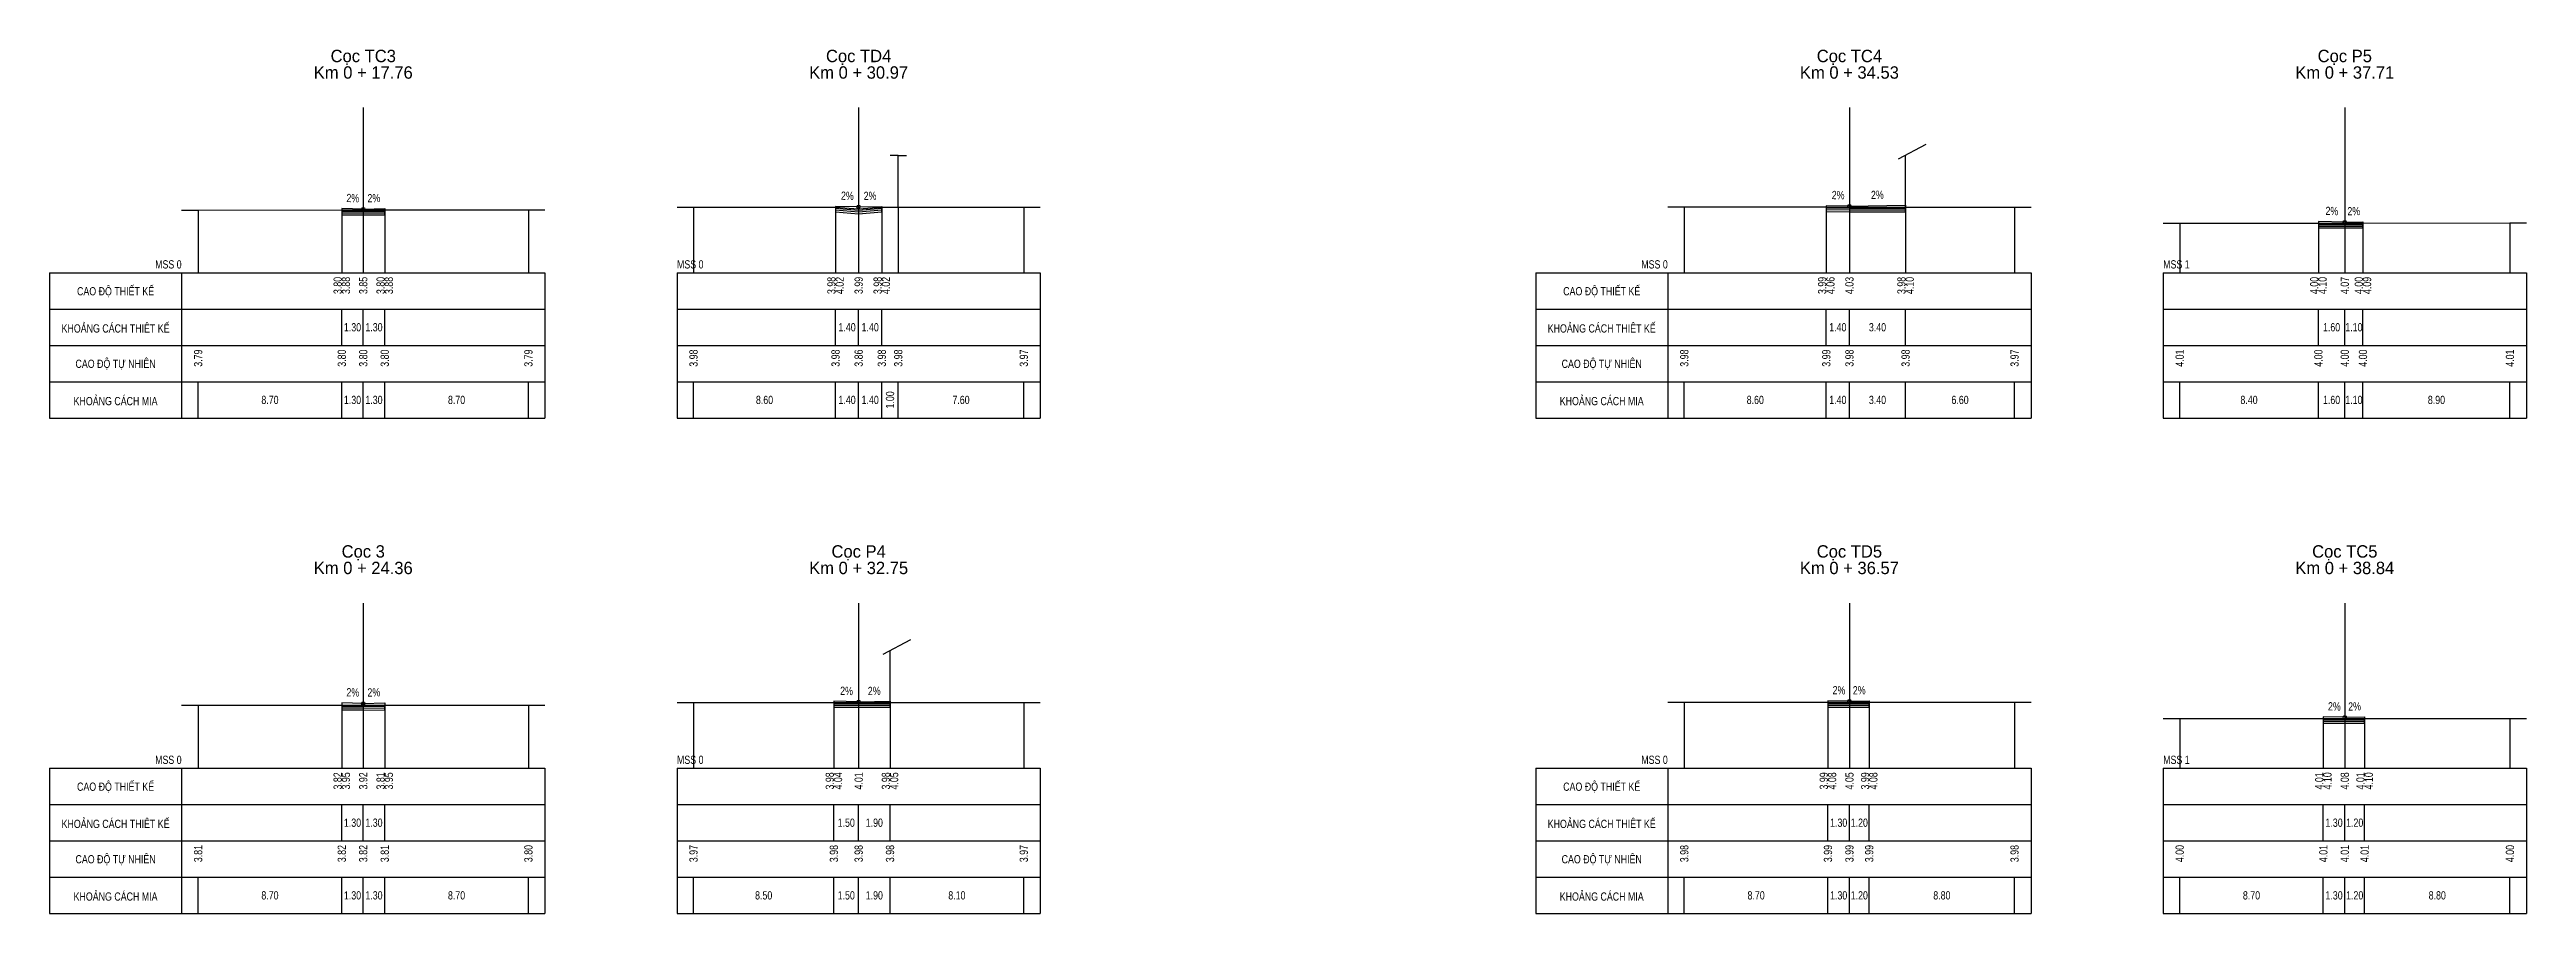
# Model space of a CAD drawing. Header units: inches. Extents: x 245 to 635, y -283 to 90.
# Drawn here: x 424.6 to 574.6, y -282.7 to -230.4 of the extents above; entities that cross this region are included whole.
import ezdxf
from ezdxf.enums import TextEntityAlignment as Align

# ---------------------------------------------------------------- set-up
doc = ezdxf.new("R2010")
doc.units = ezdxf.units.IN
doc.header["$MEASUREMENT"] = 0
for name, color, linetype in [('Bang TN tu nhien', 3, 'Continuous'), ('Dien thiet ke TN', 2, 'Continuous'), ('Duong cu', 8, 'Continuous'), ('Duong do thiet ke', 2, 'Continuous'), ('Duong dong trac ngang tu nhien', 9, 'Continuous'), ('KH_VAT', 8, 'Continuous'), ('Mat duong PD 1', 1, 'Continuous'), ('Taluy', 1, 'Continuous'), ('Trac ngang tu nhien', 3, 'Continuous'), ('TracNgang', 7, 'Continuous')]:
    doc.layers.add(name, color=color, linetype=linetype)
doc.styles.add('BangTN', font='viet buddy.shx', dxfattribs={"width": 0.8})

msp = doc.modelspace()

# ---------------------------------------------------------------- texts
at = {"layer": 'Bang TN tu nhien', "color": 3, "style": 'BangTN', "width": 0.8}
for s, p in [('CAO ĐỘ THIẾT KẾ', (428.58, -244.99)), ('CAO ĐỘ THIẾT KẾ', (518.58, -244.99)), ('KHOẢNG CÁCH THIÊT KẾ', (428.58, -247.19)), ('KHOẢNG CÁCH THIÊT KẾ', (518.58, -247.19)), ('CAO ĐỘ TỰ NHIÊN', (428.58, -249.39)), ('CAO ĐỘ TỰ NHIÊN', (518.58, -249.39)), ('KHOẢNG CÁCH MIA', (428.58, -251.59)), ('KHOẢNG CÁCH MIA', (518.58, -251.59)), ('CAO ĐỘ THIẾT KẾ', (428.58, -274.99)), ('CAO ĐỘ THIẾT KẾ', (518.58, -274.99)), ('KHOẢNG CÁCH THIÊT KẾ', (428.58, -277.19)), ('KHOẢNG CÁCH THIÊT KẾ', (518.58, -277.19)), ('CAO ĐỘ TỰ NHIÊN', (428.58, -279.39)), ('CAO ĐỘ TỰ NHIÊN', (518.58, -279.39)), ('KHOẢNG CÁCH MIA', (428.58, -281.59)), ('KHOẢNG CÁCH MIA', (518.58, -281.59))]:
    msp.add_text(s, height=0.5, dxfattribs=at).set_placement(p, align=Align.MIDDLE)
at = {"layer": 'Dien thiet ke TN', "color": 2, "style": 'BangTN', "width": 0.8}
for rotation, p in [(358.8542, (442.94, -239.77)), (1.1458, (444.23, -239.77)), (358.8542, (472.89, -239.63)), (1.1458, (474.28, -239.63)), (358.8542, (532.89, -239.59)), (1.1458, (535.28, -239.57)), (358.8542, (562.79, -240.55)), (1.1458, (564.13, -240.56)), (358.8542, (442.94, -269.7)), (1.1458, (444.23, -269.7)), (358.8542, (472.84, -269.61)), (1.1458, (474.53, -269.61)), (358.8542, (532.94, -269.57)), (1.1458, (534.18, -269.57)), (358.8542, (562.94, -270.55)), (1.1458, (564.18, -270.55))]:
    msp.add_text('2%', height=0.5, rotation=rotation, dxfattribs=at).set_placement(p, align=Align.BOTTOM_CENTER)
at = {"layer": 'Trac ngang tu nhien', "color": 3, "style": 'BangTN'}
for s, p in [('Cọc TC3', (443.58, -231.14)), ('Cọc TD4', (473.58, -231.14)), ('Cọc TC4', (533.58, -231.14)), ('Cọc P5', (563.58, -231.14)), ('Km 0 + 17.76', (443.58, -232.14)), ('Km 0 + 30.97', (473.58, -232.14)), ('Km 0 + 34.53', (533.58, -232.14)), ('Km 0 + 37.71', (563.58, -232.14)), ('Cọc 3', (443.58, -261.14)), ('Cọc P4', (473.58, -261.14)), ('Cọc TD5', (533.58, -261.14)), ('Cọc TC5', (563.58, -261.14)), ('Km 0 + 24.36', (443.58, -262.14)), ('Km 0 + 32.75', (473.58, -262.14)), ('Km 0 + 36.57', (533.58, -262.14)), ('Km 0 + 38.84', (563.58, -262.14))]:
    msp.add_text(s, height=0.75, dxfattribs=at).set_placement(p, align=Align.CENTER)
at = {"layer": 'Trac ngang tu nhien', "color": 3, "char_height": 0.5, "style": 'BangTN'}
for s, insert, attachment_point in [('MSS 0', (432.58, -243.64), 9), ('MSS 0', (462.58, -243.64), 7), ('MSS 0', (522.58, -243.64), 9), ('MSS 1', (552.58, -243.64), 7), ('MSS 0', (432.58, -273.64), 9), ('MSS 0', (462.58, -273.64), 7), ('MSS 0', (522.58, -273.64), 9), ('MSS 1', (552.58, -273.64), 7)]:
    msp.add_mtext(s, dxfattribs=dict(at, insert=insert, attachment_point=attachment_point))
at = {"layer": 'TracNgang', "color": 2, "style": 'BangTN', "width": 0.8}
for s, p in [('3.80', (442.03, -244.14)), ('3.88', (442.53, -244.14)), ('3.85', (443.58, -244.14)), ('3.80', (444.63, -244.14)), ('3.88', (445.13, -244.14)), ('3.98', (471.93, -244.14)), ('4.02', (472.43, -244.14)), ('3.99', (473.58, -244.14)), ('3.98', (474.73, -244.14)), ('4.02', (475.23, -244.14)), ('3.99', (531.93, -244.14)), ('4.06', (532.43, -244.14)), ('4.03', (533.58, -244.14)), ('3.98', (536.73, -244.14)), ('4.10', (537.23, -244.14)), ('4.00', (561.73, -244.14)), ('4.10', (562.23, -244.14)), ('4.07', (563.58, -244.14)), ('4.00', (564.43, -244.14)), ('4.09', (564.93, -244.14)), ('3.82', (442.03, -274.14)), ('3.95', (442.53, -274.14)), ('3.92', (443.58, -274.14)), ('3.81', (444.63, -274.14)), ('3.95', (445.13, -274.14)), ('3.98', (471.83, -274.14)), ('4.04', (472.33, -274.14)), ('4.01', (473.58, -274.14)), ('3.98', (475.23, -274.14)), ('4.05', (475.73, -274.14)), ('3.99', (532.03, -274.14)), ('4.08', (532.53, -274.14)), ('4.05', (533.58, -274.14)), ('3.99', (534.53, -274.14)), ('4.08', (535.03, -274.14)), ('4.01', (562.03, -274.14)), ('4.10', (562.53, -274.14)), ('4.08', (563.58, -274.14)), ('4.01', (564.53, -274.14)), ('4.10', (565.03, -274.14))]:
    msp.add_text(s, height=0.5, rotation=90, dxfattribs=at).set_placement(p, align=Align.MIDDLE_RIGHT)
for s, p in [('1.30', (442.93, -247.19)), ('1.30', (444.23, -247.19)), ('1.40', (472.88, -247.19)), ('1.40', (474.28, -247.19)), ('1.40', (532.88, -247.19)), ('3.40', (535.28, -247.19)), ('1.60', (562.78, -247.19)), ('1.10', (564.13, -247.19)), ('1.30', (442.93, -277.19)), ('1.30', (444.23, -277.19)), ('1.50', (472.83, -277.19)), ('1.90', (474.53, -277.19)), ('1.30', (532.93, -277.19)), ('1.20', (534.18, -277.19)), ('1.30', (562.93, -277.19)), ('1.20', (564.18, -277.19))]:
    msp.add_text(s, height=0.5, dxfattribs=at).set_placement(p, align=Align.MIDDLE)
at = {"layer": 'TracNgang', "color": 3, "style": 'BangTN', "width": 0.8}
for s, p in [('3.79', (433.58, -248.54)), ('3.80', (442.28, -248.54)), ('3.80', (443.58, -248.54)), ('3.80', (444.88, -248.54)), ('3.79', (453.58, -248.54)), ('3.98', (463.58, -248.54)), ('3.98', (472.18, -248.54)), ('3.86', (473.58, -248.54)), ('3.98', (474.98, -248.54)), ('3.98', (475.98, -248.54)), ('3.97', (483.58, -248.54)), ('3.98', (523.58, -248.54)), ('3.99', (532.18, -248.54)), ('3.98', (533.58, -248.54)), ('3.98', (536.98, -248.54)), ('3.97', (543.58, -248.54)), ('4.01', (553.58, -248.54)), ('4.00', (561.98, -248.54)), ('4.00', (563.58, -248.54)), ('4.00', (564.68, -248.54)), ('4.01', (573.58, -248.54)), ('3.81', (433.58, -278.54)), ('3.82', (442.28, -278.54)), ('3.82', (443.58, -278.54)), ('3.81', (444.88, -278.54)), ('3.80', (453.58, -278.54)), ('3.97', (463.58, -278.54)), ('3.98', (472.08, -278.54)), ('3.98', (473.58, -278.54)), ('3.98', (475.48, -278.54)), ('3.97', (483.58, -278.54)), ('3.98', (523.58, -278.54)), ('3.99', (532.28, -278.54)), ('3.99', (533.58, -278.54)), ('3.99', (534.78, -278.54)), ('3.98', (543.58, -278.54)), ('4.00', (553.58, -278.54)), ('4.01', (562.28, -278.54)), ('4.01', (563.58, -278.54)), ('4.01', (564.78, -278.54)), ('4.00', (573.58, -278.54))]:
    msp.add_text(s, height=0.5, rotation=90, dxfattribs=at).set_placement(p, align=Align.MIDDLE_RIGHT)
for s, p in [('8.70', (437.93, -251.59)), ('1.30', (442.93, -251.59)), ('1.30', (444.23, -251.59)), ('8.70', (449.23, -251.59)), ('8.60', (467.88, -251.59)), ('1.40', (472.88, -251.59)), ('1.40', (474.28, -251.59)), ('7.60', (479.78, -251.59)), ('8.60', (527.88, -251.59)), ('1.40', (532.88, -251.59)), ('3.40', (535.28, -251.59)), ('6.60', (540.28, -251.59)), ('8.40', (557.78, -251.59)), ('1.60', (562.78, -251.59)), ('1.10', (564.13, -251.59)), ('8.90', (569.13, -251.59)), ('8.70', (437.93, -281.59)), ('1.30', (442.93, -281.59)), ('1.30', (444.23, -281.59)), ('8.70', (449.23, -281.59)), ('8.50', (467.83, -281.59)), ('1.50', (472.83, -281.59)), ('1.90', (474.53, -281.59)), ('8.10', (479.53, -281.59)), ('8.70', (527.93, -281.59)), ('1.30', (532.93, -281.59)), ('1.20', (534.18, -281.59)), ('8.80', (539.18, -281.59)), ('8.70', (557.93, -281.59)), ('1.30', (562.93, -281.59)), ('1.20', (564.18, -281.59)), ('8.80', (569.18, -281.59))]:
    msp.add_text(s, height=0.5, dxfattribs=at).set_placement(p, align=Align.MIDDLE)
msp.add_text('1.00', height=0.5, rotation=90, dxfattribs=at).set_placement((475.48, -251.59), align=Align.MIDDLE)

# ---------------------------------------------------------------- blocks, each defined once
blk = doc.blocks.new('CHIEUDUNGVAT12')
at = {"layer": 'KH_VAT', "color": 1}
for q in [(-2.5, 15.63), (2.5, 15.63)]:
    blk.add_line((0, 15.63), q, dxfattribs=at)
at = {"layer": 'KH_VAT', "color": 7}
blk.add_lwpolyline([(0, 0), (0, 15.63)], dxfattribs=at)
blk = doc.blocks.new('ChieuDungVat4.dwg')
at = {"layer": 'KH_VAT', "color": 1}
blk.add_blockref('CHIEUDUNGVAT12', (0, 0), dxfattribs=at)
blk = doc.blocks.new('ChieuDungVat2.dwg')
at = {"layer": 'KH_VAT', "color": 6}
for points in [[(-2.09, 14.6), (6.27, 19.07)], [(0, 0), (0, 15.72)]]:
    blk.add_lwpolyline(points, dxfattribs=at)

# ---------------------------------------------------------------- linework, layer by layer
at = {"layer": 'Bang TN tu nhien', "color": 3}
for p, q in [((443.58, -233.89), (443.58, -243.89)), ((473.58, -233.89), (473.58, -243.89)), ((533.58, -233.89), (533.58, -243.89)), ((563.58, -233.89), (563.58, -243.89)), ((424.58, -243.89), (424.58, -252.69)), ((424.58, -243.89), (454.58, -243.89)), ((432.58, -243.89), (432.58, -252.69)), ((454.58, -243.89), (454.58, -252.69)), ((462.58, -243.89), (462.58, -252.69)), ((462.58, -243.89), (484.58, -243.89)), ((484.58, -243.89), (484.58, -252.69)), ((514.58, -243.89), (514.58, -252.69)), ((514.58, -243.89), (544.58, -243.89)), ((522.58, -243.89), (522.58, -252.69)), ((544.58, -243.89), (544.58, -252.69)), ((552.58, -243.89), (552.58, -252.69)), ((552.58, -243.89), (574.58, -243.89)), ((574.58, -243.89), (574.58, -252.69)), ((424.58, -246.09), (454.58, -246.09)), ((462.58, -246.09), (484.58, -246.09)), ((514.58, -246.09), (544.58, -246.09)), ((552.58, -246.09), (574.58, -246.09)), ((424.58, -248.29), (454.58, -248.29)), ((462.58, -248.29), (484.58, -248.29)), ((514.58, -248.29), (544.58, -248.29)), ((552.58, -248.29), (574.58, -248.29)), ((424.58, -250.49), (454.58, -250.49)), ((462.58, -250.49), (484.58, -250.49)), ((514.58, -250.49), (544.58, -250.49)), ((552.58, -250.49), (574.58, -250.49)), ((424.58, -252.69), (454.58, -252.69)), ((462.58, -252.69), (484.58, -252.69)), ((514.58, -252.69), (544.58, -252.69)), ((552.58, -252.69), (574.58, -252.69)), ((443.58, -263.89), (443.58, -273.89)), ((473.58, -263.89), (473.58, -273.89)), ((533.58, -263.89), (533.58, -273.89)), ((563.58, -263.89), (563.58, -273.89)), ((424.58, -273.89), (424.58, -282.69)), ((424.58, -273.89), (454.58, -273.89)), ((432.58, -273.89), (432.58, -282.69)), ((454.58, -273.89), (454.58, -282.69)), ((462.58, -273.89), (462.58, -282.69)), ((462.58, -273.89), (484.58, -273.89)), ((484.58, -273.89), (484.58, -282.69)), ((514.58, -273.89), (514.58, -282.69)), ((514.58, -273.89), (544.58, -273.89)), ((522.58, -273.89), (522.58, -282.69)), ((544.58, -273.89), (544.58, -282.69)), ((552.58, -273.89), (552.58, -282.69)), ((552.58, -273.89), (574.58, -273.89)), ((574.58, -273.89), (574.58, -282.69)), ((424.58, -276.09), (454.58, -276.09)), ((462.58, -276.09), (484.58, -276.09)), ((514.58, -276.09), (544.58, -276.09)), ((552.58, -276.09), (574.58, -276.09)), ((424.58, -278.29), (454.58, -278.29)), ((462.58, -278.29), (484.58, -278.29)), ((514.58, -278.29), (544.58, -278.29)), ((552.58, -278.29), (574.58, -278.29)), ((424.58, -280.49), (454.58, -280.49)), ((462.58, -280.49), (484.58, -280.49)), ((514.58, -280.49), (544.58, -280.49)), ((552.58, -280.49), (574.58, -280.49)), ((424.58, -282.69), (454.58, -282.69)), ((462.58, -282.69), (484.58, -282.69)), ((514.58, -282.69), (544.58, -282.69)), ((552.58, -282.69), (574.58, -282.69))]:
    msp.add_line(p, q, dxfattribs=at)
at = {"layer": 'Dien thiet ke TN'}
for p, q in [((472.18, -239.87), (472.18, -243.89)), ((472.18, -239.87), (472.18, -243.89)), ((472.18, -239.87), (472.18, -243.89)), ((472.18, -239.87), (472.18, -243.89)), ((472.18, -239.87), (472.18, -243.89)), ((473.58, -239.89), (473.58, -243.89)), ((473.58, -239.89), (473.58, -243.89)), ((474.98, -239.87), (474.98, -243.89)), ((474.98, -239.87), (474.98, -243.89)), ((474.98, -239.87), (474.98, -243.89)), ((474.98, -239.87), (474.98, -243.89)), ((474.98, -239.87), (474.98, -243.89)), ((532.18, -239.83), (532.18, -243.89)), ((532.18, -239.83), (532.18, -243.89)), ((532.18, -239.83), (532.18, -243.89)), ((532.18, -239.83), (532.18, -243.89)), ((532.18, -239.83), (532.18, -243.89)), ((533.58, -239.85), (533.58, -243.89)), ((533.58, -239.85), (533.58, -243.89)), ((536.98, -239.79), (536.98, -243.89)), ((536.98, -239.79), (536.98, -243.89)), ((536.98, -239.79), (536.98, -243.89)), ((536.98, -239.79), (536.98, -243.89)), ((536.98, -239.79), (536.98, -243.89)), ((442.28, -240.01), (442.28, -243.89)), ((442.28, -240.01), (442.28, -243.89)), ((442.28, -240.01), (442.28, -243.89)), ((442.28, -240.01), (442.28, -243.89)), ((442.28, -240.01), (442.28, -243.89)), ((443.58, -240.04), (443.58, -243.89)), ((443.58, -240.04), (443.58, -243.89)), ((444.88, -240.01), (444.88, -243.89)), ((444.88, -240.01), (444.88, -243.89)), ((444.88, -240.01), (444.88, -243.89)), ((444.88, -240.01), (444.88, -243.89)), ((444.88, -240.01), (444.88, -243.89)), ((561.98, -240.79), (561.98, -243.89)), ((561.98, -240.79), (561.98, -243.89)), ((561.98, -240.79), (561.98, -243.89)), ((561.98, -240.79), (561.98, -243.89)), ((561.98, -240.79), (561.98, -243.89)), ((563.58, -240.82), (563.58, -243.89)), ((563.58, -240.82), (563.58, -243.89)), ((564.68, -240.8), (564.68, -243.89)), ((564.68, -240.8), (564.68, -243.89)), ((564.68, -240.8), (564.68, -243.89)), ((564.68, -240.8), (564.68, -243.89)), ((564.68, -240.8), (564.68, -243.89)), ((442.28, -269.94), (442.28, -273.89)), ((442.28, -269.94), (442.28, -273.89)), ((442.28, -269.94), (442.28, -273.89)), ((442.28, -269.94), (442.28, -273.89)), ((442.28, -269.94), (442.28, -273.89)), ((443.58, -269.97), (443.58, -273.89)), ((443.58, -269.97), (443.58, -273.89)), ((444.88, -269.94), (444.88, -273.89)), ((444.88, -269.94), (444.88, -273.89)), ((444.88, -269.94), (444.88, -273.89)), ((444.88, -269.94), (444.88, -273.89)), ((444.88, -269.94), (444.88, -273.89)), ((472.08, -269.84), (472.08, -273.89)), ((472.08, -269.84), (472.08, -273.89)), ((472.08, -269.84), (472.08, -273.89)), ((472.08, -269.84), (472.08, -273.89)), ((472.08, -269.84), (472.08, -273.89)), ((473.58, -269.87), (473.58, -273.89)), ((473.58, -269.87), (473.58, -273.89)), ((475.48, -269.84), (475.48, -273.89)), ((475.48, -269.84), (475.48, -273.89)), ((475.48, -269.84), (475.48, -273.89)), ((475.48, -269.84), (475.48, -273.89)), ((475.48, -269.84), (475.48, -273.89)), ((532.28, -269.81), (532.28, -273.89)), ((532.28, -269.81), (532.28, -273.89)), ((532.28, -269.81), (532.28, -273.89)), ((532.28, -269.81), (532.28, -273.89)), ((532.28, -269.81), (532.28, -273.89)), ((533.58, -269.83), (533.58, -273.89)), ((533.58, -269.83), (533.58, -273.89)), ((534.78, -269.81), (534.78, -273.89)), ((534.78, -269.81), (534.78, -273.89)), ((534.78, -269.81), (534.78, -273.89)), ((534.78, -269.81), (534.78, -273.89)), ((534.78, -269.81), (534.78, -273.89)), ((562.28, -270.78), (562.28, -273.89)), ((562.28, -270.78), (562.28, -273.89)), ((562.28, -270.78), (562.28, -273.89)), ((562.28, -270.78), (562.28, -273.89)), ((562.28, -270.78), (562.28, -273.89)), ((563.58, -270.81), (563.58, -273.89)), ((563.58, -270.81), (563.58, -273.89)), ((564.78, -270.78), (564.78, -273.89)), ((564.78, -270.78), (564.78, -273.89)), ((564.78, -270.78), (564.78, -273.89)), ((564.78, -270.78), (564.78, -273.89)), ((564.78, -270.78), (564.78, -273.89))]:
    msp.add_line(p, q, dxfattribs=at)
at = {"layer": 'Duong cu'}
for points in [[(472.18, -239.91), (472.18, -240.2), (473.58, -240.32), (474.98, -240.2), (474.98, -239.91)], [(472.18, -239.98), (473.58, -240.1), (474.98, -239.98)], [(532.18, -239.9), (532.18, -240.19), (533.58, -240.2), (536.98, -240.2), (536.98, -239.91)], [(532.18, -239.97), (533.58, -239.98), (536.98, -239.98)], [(442.28, -240.09), (442.28, -240.38), (443.58, -240.38), (444.88, -240.38), (444.88, -240.09)], [(442.28, -240.16), (443.58, -240.16), (444.88, -240.16)], [(442.28, -240.26), (443.58, -240.26), (444.88, -240.26)], [(472.18, -240.08), (473.58, -240.2), (474.98, -240.08)], [(532.18, -240.07), (533.58, -240.08), (536.98, -240.08)], [(561.98, -240.89), (561.98, -241.18), (563.58, -241.18), (564.68, -241.18), (564.68, -240.89)], [(561.98, -240.96), (563.58, -240.96), (564.68, -240.96)], [(561.98, -241.06), (563.58, -241.06), (564.68, -241.06)], [(472.08, -269.91), (472.08, -270.2), (473.58, -270.2), (475.48, -270.2), (475.48, -269.91)], [(472.08, -269.98), (473.58, -269.98), (475.48, -269.98)], [(532.28, -269.9), (532.28, -270.19), (533.58, -270.19), (534.78, -270.19), (534.78, -269.9)], [(532.28, -269.97), (533.58, -269.97), (534.78, -269.97)], [(442.28, -270.07), (442.28, -270.36), (443.58, -270.36), (444.88, -270.37), (444.88, -270.08)], [(442.28, -270.14), (443.58, -270.14), (444.88, -270.15)], [(442.28, -270.24), (443.58, -270.24), (444.88, -270.25)], [(472.08, -270.08), (473.58, -270.08), (475.48, -270.08)], [(532.28, -270.07), (533.58, -270.07), (534.78, -270.07)], [(562.28, -270.88), (562.28, -271.17), (563.58, -271.17), (564.78, -271.17), (564.78, -270.88)], [(562.28, -270.95), (563.58, -270.95), (564.78, -270.95)], [(562.28, -271.05), (563.58, -271.05), (564.78, -271.05)]]:
    msp.add_lwpolyline(points, dxfattribs=at)
at = {"layer": 'Duong do thiet ke', "color": 1}
for centre in [(443.58, -240.04), (473.58, -239.89), (533.58, -239.85), (563.58, -240.82), (443.58, -269.97), (473.58, -269.87), (533.58, -269.83), (563.58, -270.81)]:
    msp.add_circle(centre, 0.1, dxfattribs=at)
at = {"layer": 'Duong dong trac ngang tu nhien', "color": 8}
for p, q in [((463.58, -239.91), (463.58, -243.89)), ((472.18, -239.91), (472.18, -243.89)), ((474.98, -239.91), (474.98, -243.89)), ((475.98, -239.91), (475.98, -243.89)), ((483.58, -239.91), (483.58, -243.89)), ((523.58, -239.9), (523.58, -243.89)), ((532.18, -239.9), (532.18, -243.89)), ((533.58, -239.91), (533.58, -243.89)), ((536.98, -239.91), (536.98, -243.89)), ((543.58, -239.91), (543.58, -243.89)), ((433.58, -240.1), (433.58, -243.89)), ((442.28, -240.09), (442.28, -243.89)), ((443.58, -240.09), (443.58, -243.89)), ((444.88, -240.09), (444.88, -243.89)), ((453.58, -240.09), (453.58, -243.89)), ((473.58, -240.03), (473.58, -243.89)), ((553.58, -240.88), (553.58, -243.89)), ((561.98, -240.89), (561.98, -243.89)), ((563.58, -240.89), (563.58, -243.89)), ((564.68, -240.89), (564.68, -243.89)), ((573.58, -240.87), (573.58, -243.89)), ((463.58, -269.91), (463.58, -273.89)), ((472.08, -269.91), (472.08, -273.89)), ((473.58, -269.91), (473.58, -273.89)), ((475.48, -269.91), (475.48, -273.89)), ((483.58, -269.91), (483.58, -273.89)), ((523.58, -269.9), (523.58, -273.89)), ((532.28, -269.9), (532.28, -273.89)), ((533.58, -269.9), (533.58, -273.89)), ((534.78, -269.9), (534.78, -273.89)), ((543.58, -269.9), (543.58, -273.89)), ((433.58, -270.07), (433.58, -273.89)), ((442.28, -270.07), (442.28, -273.89)), ((443.58, -270.07), (443.58, -273.89)), ((444.88, -270.08), (444.88, -273.89)), ((453.58, -270.08), (453.58, -273.89)), ((553.58, -270.88), (553.58, -273.89)), ((562.28, -270.88), (562.28, -273.89)), ((563.58, -270.88), (563.58, -273.89)), ((564.78, -270.88), (564.78, -273.89)), ((573.58, -270.88), (573.58, -273.89))]:
    msp.add_line(p, q, dxfattribs=at)
at = {"layer": 'Mat duong PD 1'}
for points in [[(473.58, -239.89), (472.18, -239.87)], [(473.58, -239.89), (474.98, -239.87)], [(533.58, -239.85), (532.18, -239.83)], [(533.58, -239.85), (536.98, -239.79)], [(443.58, -240.04), (442.28, -240.01)], [(443.58, -240.04), (444.88, -240.01)], [(563.58, -240.82), (561.98, -240.79)], [(563.58, -240.82), (564.68, -240.8)], [(443.58, -269.97), (442.28, -269.94)], [(443.58, -269.97), (444.88, -269.94)], [(473.58, -269.87), (472.08, -269.84)], [(473.58, -269.87), (475.48, -269.84)], [(533.58, -269.83), (532.28, -269.81)], [(533.58, -269.83), (534.78, -269.81)], [(563.58, -270.81), (562.28, -270.78)], [(563.58, -270.81), (564.78, -270.78)]]:
    msp.add_lwpolyline(points, dxfattribs=at)
at = {"layer": 'Taluy'}
for points in [[(472.18, -239.87), (472.18, -239.91), (472.18, -239.91)], [(474.98, -239.87), (474.98, -239.91), (474.98, -239.91)], [(532.18, -239.83), (532.18, -239.9), (532.18, -239.9)], [(536.98, -239.79), (536.98, -239.91), (536.98, -239.91)], [(442.28, -240.01), (442.28, -240.09), (442.28, -240.09)], [(444.88, -240.01), (444.88, -240.09), (444.88, -240.09)], [(561.98, -240.79), (561.98, -240.89), (561.98, -240.89)], [(564.68, -240.8), (564.68, -240.89), (564.68, -240.89)], [(442.28, -269.94), (442.28, -270.07), (442.28, -270.07)], [(444.88, -269.94), (444.88, -270.08), (444.88, -270.08)], [(472.08, -269.84), (472.08, -269.91), (472.08, -269.91)], [(475.48, -269.84), (475.48, -269.91), (475.48, -269.91)], [(532.28, -269.81), (532.28, -269.9), (532.28, -269.9)], [(534.78, -269.81), (534.78, -269.9), (534.78, -269.9)], [(562.28, -270.78), (562.28, -270.88), (562.28, -270.88)], [(564.78, -270.78), (564.78, -270.88), (564.78, -270.88)]]:
    msp.add_lwpolyline(points, dxfattribs=at)
at = {"layer": 'Trac ngang tu nhien', "color": 3}
for points in [[(462.58, -239.91), (463.58, -239.91), (472.18, -239.91), (473.58, -240.03), (474.98, -239.91), (475.98, -239.91), (483.58, -239.91), (484.58, -239.91)], [(522.58, -239.9), (523.58, -239.9), (532.18, -239.9), (533.58, -239.91), (536.98, -239.91), (543.58, -239.91), (544.58, -239.91)], [(432.58, -240.1), (433.58, -240.1), (442.28, -240.09), (443.58, -240.09), (444.88, -240.09), (453.58, -240.09), (454.58, -240.09)], [(552.58, -240.88), (553.58, -240.88), (561.98, -240.89), (563.58, -240.89), (564.68, -240.89), (573.58, -240.87), (574.58, -240.87)], [(462.58, -269.91), (463.58, -269.91), (472.08, -269.91), (473.58, -269.91), (475.48, -269.91), (483.58, -269.91), (484.58, -269.91)], [(522.58, -269.9), (523.58, -269.9), (532.28, -269.9), (533.58, -269.9), (534.78, -269.9), (543.58, -269.9), (544.58, -269.9)], [(432.58, -270.07), (433.58, -270.07), (442.28, -270.07), (443.58, -270.07), (444.88, -270.08), (453.58, -270.08), (454.58, -270.08)], [(552.58, -270.88), (553.58, -270.88), (562.28, -270.88), (563.58, -270.88), (564.78, -270.88), (573.58, -270.88), (574.58, -270.88)]]:
    msp.add_lwpolyline(points, dxfattribs=at)
at = {"layer": 'TracNgang', "color": 2}
for p, q in [((442.28, -248.29), (442.28, -246.09)), ((443.58, -248.29), (443.58, -246.09)), ((444.88, -248.29), (444.88, -246.09)), ((472.18, -248.29), (472.18, -246.09)), ((473.58, -248.29), (473.58, -246.09)), ((474.98, -248.29), (474.98, -246.09)), ((532.18, -248.29), (532.18, -246.09)), ((533.58, -248.29), (533.58, -246.09)), ((536.98, -248.29), (536.98, -246.09)), ((561.98, -248.29), (561.98, -246.09)), ((563.58, -248.29), (563.58, -246.09)), ((564.68, -248.29), (564.68, -246.09)), ((442.28, -278.29), (442.28, -276.09)), ((443.58, -278.29), (443.58, -276.09)), ((444.88, -278.29), (444.88, -276.09)), ((472.08, -278.29), (472.08, -276.09)), ((473.58, -278.29), (473.58, -276.09)), ((475.48, -278.29), (475.48, -276.09)), ((532.28, -278.29), (532.28, -276.09)), ((533.58, -278.29), (533.58, -276.09)), ((534.78, -278.29), (534.78, -276.09)), ((562.28, -278.29), (562.28, -276.09)), ((563.58, -278.29), (563.58, -276.09)), ((564.78, -278.29), (564.78, -276.09))]:
    msp.add_line(p, q, dxfattribs=at)
at = {"layer": 'TracNgang', "color": 3}
for p, q in [((433.58, -252.69), (433.58, -250.49)), ((442.28, -252.69), (442.28, -250.49)), ((443.58, -252.69), (443.58, -250.49)), ((444.88, -252.69), (444.88, -250.49)), ((453.58, -252.69), (453.58, -250.49)), ((463.58, -252.69), (463.58, -250.49)), ((472.18, -252.69), (472.18, -250.49)), ((473.58, -252.69), (473.58, -250.49)), ((474.98, -252.69), (474.98, -250.49)), ((475.98, -252.69), (475.98, -250.49)), ((483.58, -252.69), (483.58, -250.49)), ((523.58, -252.69), (523.58, -250.49)), ((532.18, -252.69), (532.18, -250.49)), ((533.58, -252.69), (533.58, -250.49)), ((536.98, -252.69), (536.98, -250.49)), ((543.58, -252.69), (543.58, -250.49)), ((553.58, -252.69), (553.58, -250.49)), ((561.98, -252.69), (561.98, -250.49)), ((563.58, -252.69), (563.58, -250.49)), ((564.68, -252.69), (564.68, -250.49)), ((573.58, -252.69), (573.58, -250.49)), ((433.58, -282.69), (433.58, -280.49)), ((442.28, -282.69), (442.28, -280.49)), ((443.58, -282.69), (443.58, -280.49)), ((444.88, -282.69), (444.88, -280.49)), ((453.58, -282.69), (453.58, -280.49)), ((463.58, -282.69), (463.58, -280.49)), ((472.08, -282.69), (472.08, -280.49)), ((473.58, -282.69), (473.58, -280.49)), ((475.48, -282.69), (475.48, -280.49)), ((483.58, -282.69), (483.58, -280.49)), ((523.58, -282.69), (523.58, -280.49)), ((532.28, -282.69), (532.28, -280.49)), ((533.58, -282.69), (533.58, -280.49)), ((534.78, -282.69), (534.78, -280.49)), ((543.58, -282.69), (543.58, -280.49)), ((553.58, -282.69), (553.58, -280.49)), ((562.28, -282.69), (562.28, -280.49)), ((563.58, -282.69), (563.58, -280.49)), ((564.78, -282.69), (564.78, -280.49)), ((573.58, -282.69), (573.58, -280.49))]:
    msp.add_line(p, q, dxfattribs=at)

# ---------------------------------------------------------------- block references
at = {"color": 3, "xscale": 0.2, "yscale": 0.2, "zscale": 0.2}
for name, p in [('ChieuDungVat4.dwg', (475.98, -239.91)), ('ChieuDungVat2.dwg', (536.98, -239.91)), ('ChieuDungVat2.dwg', (475.48, -269.91))]:
    msp.add_blockref(name, p, dxfattribs=at)

msp.set_redraw_order([(e.dxf.handle, doc.entitydb.next_handle()) for e in msp.query("TEXT MTEXT ATTDEF DIMENSION ARC_DIMENSION")])  # texts and dimensions are drawn at this point

doc.saveas('drawing.dxf')
